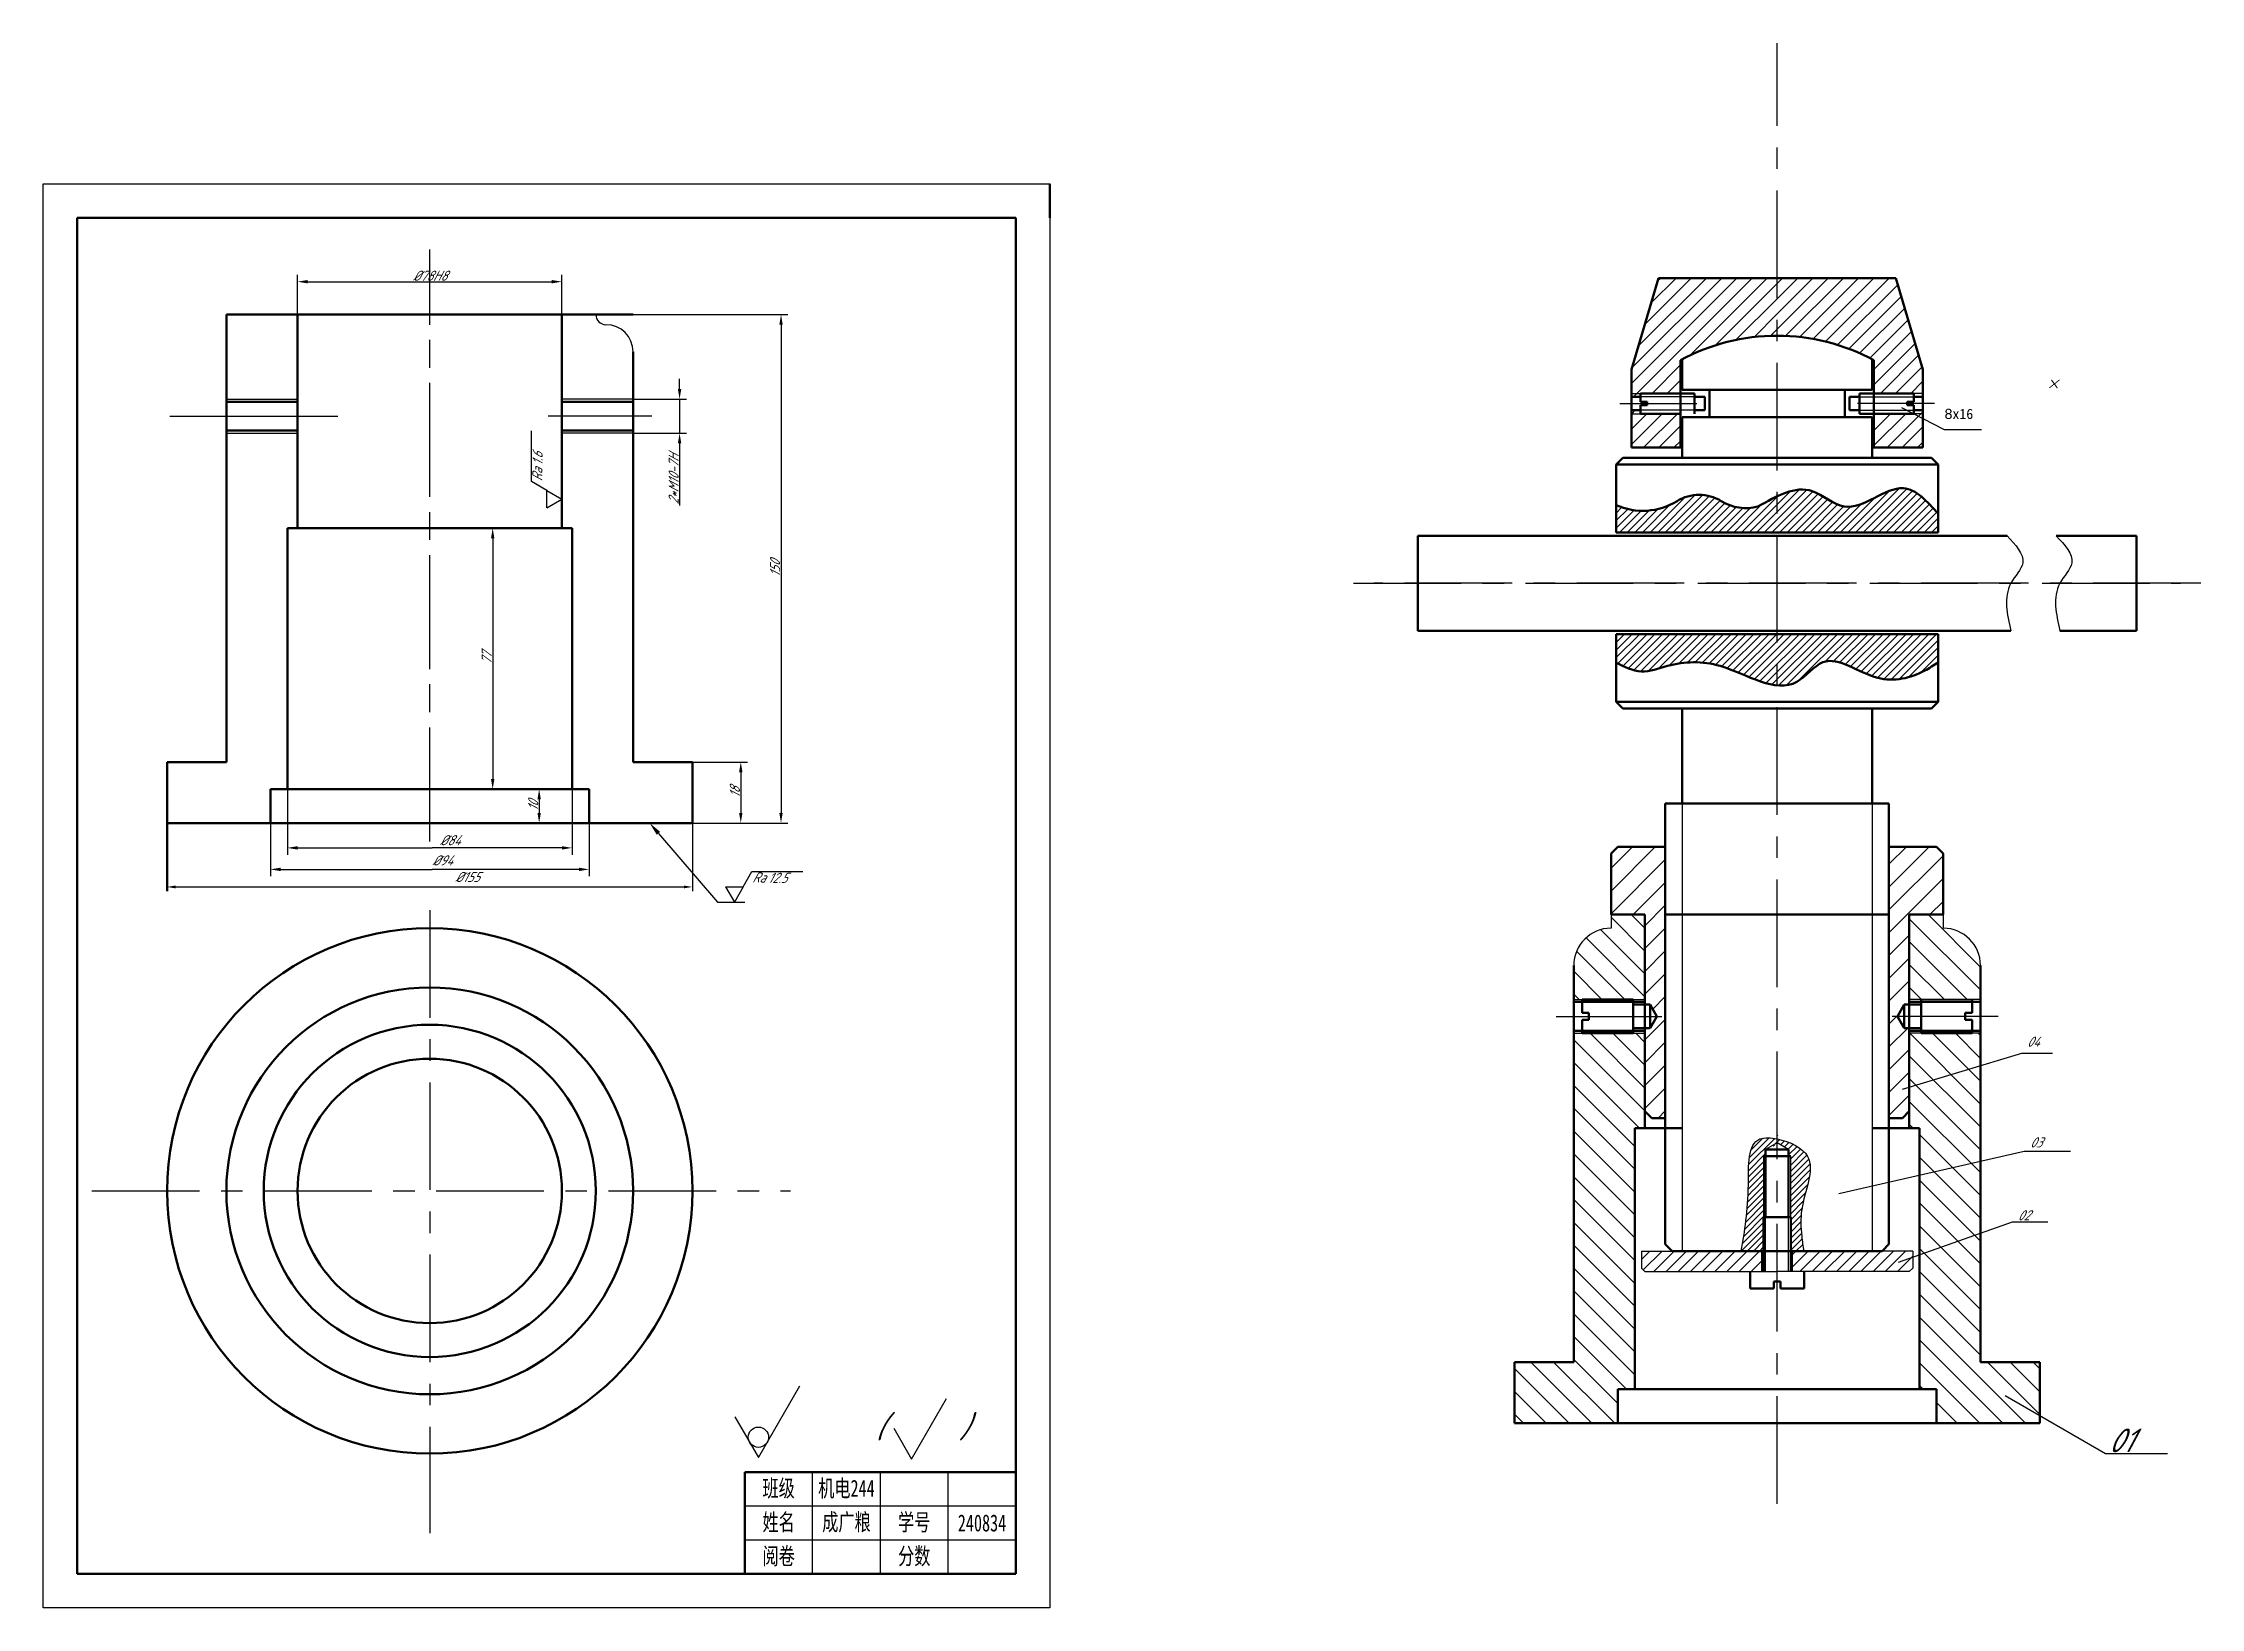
# Model space of a CAD drawing. Header units: millimetres. Extents: x 1131 to 2548, y 401 to 887.
# Drawn here: x 1131 to 1767, y 426 to 887 of the extents above; entities that cross this region are included whole.
import ezdxf
from ezdxf import colors
from ezdxf.entities.mleader import LeaderData, LeaderLine
from ezdxf.math import Vec2, Vec3

# ---------------------------------------------------------------- set-up
doc = ezdxf.new("R2010")
doc.units = ezdxf.units.MM
doc.linetypes.add('CENTER', pattern=[50.800000000000004, 31.75, -6.35, 6.35, -6.35])
for name, color, linetype, lineweight in [('中心线', 1, 'CENTER', 25), ('粗实线', 7, 'Continuous', 50), ('细实线', 7, 'Continuous', 25)]:
    doc.layers.add(name, color=color, linetype=linetype, lineweight=lineweight)
doc.styles.add('1', font='simfang.ttf', dxfattribs={"width": 0.7, "height": 5})
doc.styles.get("Standard").update_dxf_attribs({"font": 'arial.ttf'})
doc.styles.add('标注', font='gbeitc.shx', dxfattribs={"oblique": 15, "height": 3})
doc.dimstyles.new('考试', dxfattribs={"dimtxt": 3, "dimasz": 3, "dimexe": 2, "dimexo": 0, "dimgap": 0.25, "dimtad": 1, "dimdec": 0, "dimzin": 0, "dimdsep": 46, "dimtxsty": '标注', "dimcen": 0, "dimadec": 0, "dimazin": 0, "dimtfac": 1, "dimtdec": 0, "dimtmove": 0, "dimatfit": 0, "dimfxl": 1, "dimtolj": 1, "dimtzin": 0, "dimarcsym": 0})
pattern_1 = [(45, (0, 0), (-2.245064030267288, 2.245064030267288), [])]

msp = doc.modelspace()

# ---------------------------------------------------------------- texts
at = {"layer": '粗实线', "insert": (1252.270649220311, 642.6296120663301), "char_height": 3, "attachment_point": 1, "style": '标注'}
msp.add_mtext_dynamic_manual_height_columns('%%C155', width=67.09900138835849, gutter_width=15, heights=[0], dxfattribs=at)
at = {"layer": '细实线'}
for s, width, gutter_width, insert, char_height, attachment_point, style in [('\\pxt9;{\\fSimSun|b0|i0|c134|p2;×}', 90.8691138350323, 15, (1721.706433666123, 788.0205346110401), 3, 1, '标注'), ('%%C84', 6.156261560796338, 15, (1247.744875270302, 653.4645239112288), 3, 1, '标注'), ('%%C94', 6.021658122603185, 15, (1245.528040861263, 647.5105502025399), 3, 1, '标注'), ('04', 9.10487850622394, 15, (1716.026573781655, 594.0606572371553), 3, 1, '标注'), ('03', 14.06994439521281, 15, (1716.911117803361, 564.3308362398061), 3, 1, '标注'), ('02', 10.02593241024442, 15, (1713.311101718333, 542.8260438216894), 3, 1, '标注'), ('\\pxi-3,l4,t4;(^I )', 38.05145606827864, 15, (1369.275918763647, 482.6209827794091), 7, 1, '标注'), ('01', 26.87745279666342, 15, (1739.984885242022, 478.4423177588014), 7, 1, '标注'), ('\\pxqc;班级', 20, 25, (1347.77453638003, 460.5475168420281), 5, 5, '1'), ('机电244', 20, 25, (1367.77453638003, 460.5475168420281), 5, 5, '1'), ('姓名', 20, 25, (1347.77453638003, 450.5475168420281), 5, 5, '1'), ('成广粮', 20, 25, (1367.77453638003, 450.5475168420281), 5, 5, '1'), ('学号', 20, 25, (1387.77453638003, 450.5475168420281), 5, 5, '1'), ('240834', 19.99999999999977, 25, (1407.77453638003, 450.5475168420281), 5, 5, '1'), ('阅卷', 20, 25, (1347.77453638003, 440.5475168420281), 5, 5, '1'), ('分数', 20, 25, (1387.77453638003, 440.5475168420281), 5, 5, '1')]:
    msp.add_mtext_dynamic_manual_height_columns(s, width=width, gutter_width=gutter_width, heights=[0], dxfattribs=dict(at, insert=insert, char_height=char_height, attachment_point=attachment_point, style=style))
at = {"layer": '细实线', "insert": (1691.762115981961, 779.2121637047053), "char_height": 3, "attachment_point": 1}
msp.add_mtext_dynamic_manual_height_columns('8{\\fSimSun|b0|i0|c134|p2;x16}', width=12.98921298130244, gutter_width=15, heights=[0], dxfattribs=at)

# ---------------------------------------------------------------- blocks, each defined once
blk = doc.blocks.new('*D4')
at = {"layer": 'Defpoints', "color": 0, "transparency": 16777216}
for p in [(1286.834793930841, 667.0277428824677), (1277.112119568138, 657.0277428824676), (1286.834793930841, 657.0277428824677)]:
    blk.add_point(p, dxfattribs=at)
at = {"layer": '细实线', "color": 0, "lineweight": -2, "transparency": 16777216}
for p, q in [((1286.834793930841, 667.0277428824677), (1275.112119568138, 667.0277428824676)), ((1277.112119568138, 664.0277428824676), (1277.112119568138, 660.0277428824676)), ((1286.834793930841, 657.0277428824677), (1275.112119568138, 657.0277428824676))]:
    blk.add_line(p, q, dxfattribs=at)
at = {"layer": '细实线', "color": 0, "transparency": 16777216}
for points in [[(1276.612119568138, 664.0277428824676), (1277.612119568138, 664.0277428824676), (1277.112119568138, 667.0277428824676)], [(1276.612119568138, 660.0277428824676), (1277.612119568138, 660.0277428824676), (1277.112119568138, 657.0277428824676)]]:
    blk.add_solid(points, dxfattribs=at)
at = {"layer": '细实线', "color": 0, "transparency": 16777216, "insert": (1275.362119568138, 662.0277428824671), "char_height": 3, "attachment_point": 5, "rotation": 90, "style": '标注'}
blk.add_mtext('\\A1;10', dxfattribs=at)
blk = doc.blocks.new('*D5')
at = {"layer": 'Defpoints', "color": 0, "transparency": 16777216}
for p in [(1286.834793930841, 744.0277428824677), (1263.400433727162, 667.027742882468), (1286.834793930841, 667.0277428824681)]:
    blk.add_point(p, dxfattribs=at)
at = {"layer": '细实线', "color": 0, "lineweight": -2, "transparency": 16777216}
for p, q in [((1286.834793930841, 744.0277428824677), (1261.400433727162, 744.0277428824676)), ((1263.400433727162, 741.0277428824676), (1263.400433727162, 670.027742882468)), ((1286.834793930841, 667.0277428824681), (1261.400433727162, 667.027742882468))]:
    blk.add_line(p, q, dxfattribs=at)
at = {"layer": '细实线', "color": 0, "transparency": 16777216}
for points in [[(1262.900433727162, 741.0277428824676), (1263.900433727162, 741.0277428824676), (1263.400433727162, 744.0277428824676)], [(1262.900433727162, 670.027742882468), (1263.900433727162, 670.027742882468), (1263.400433727162, 667.027742882468)]]:
    blk.add_solid(points, dxfattribs=at)
at = {"layer": '细实线', "color": 0, "transparency": 16777216, "insert": (1261.650433727162, 705.5277428824674), "char_height": 3, "attachment_point": 5, "rotation": 90, "style": '标注'}
blk.add_mtext('\\A1;77', dxfattribs=at)
blk = doc.blocks.new('*D6')
at = {"layer": 'Defpoints', "color": 0, "transparency": 16777216}
for p in [(1322.334793930841, 675.0277428824677), (1322.334793930841, 657.0277428824677), (1336.604311659268, 657.0277428824677)]:
    blk.add_point(p, dxfattribs=at)
at = {"layer": '细实线', "color": 0, "lineweight": -2, "transparency": 16777216}
for p, q in [((1322.334793930841, 675.0277428824677), (1338.604311659268, 675.0277428824677)), ((1336.604311659268, 672.0277428824677), (1336.604311659268, 660.0277428824677)), ((1322.334793930841, 657.0277428824677), (1338.604311659268, 657.0277428824677))]:
    blk.add_line(p, q, dxfattribs=at)
at = {"layer": '细实线', "color": 0, "transparency": 16777216}
for points in [[(1336.104311659268, 672.0277428824677), (1337.104311659268, 672.0277428824677), (1336.604311659268, 675.0277428824677)], [(1336.104311659268, 660.0277428824677), (1337.104311659268, 660.0277428824677), (1336.604311659268, 657.0277428824677)]]:
    blk.add_solid(points, dxfattribs=at)
at = {"layer": '细实线', "color": 0, "transparency": 16777216, "insert": (1334.854311659268, 666.0277428824671), "char_height": 3, "attachment_point": 5, "rotation": 90, "style": '标注'}
blk.add_mtext('\\A1;18', dxfattribs=at)
blk = doc.blocks.new('*D7')
at = {"layer": 'Defpoints', "color": 0, "transparency": 16777216}
for p in [(1304.834793930841, 807.027742882468), (1304.834793930841, 657.0277428824677), (1348.468390616263, 657.0277428824677)]:
    blk.add_point(p, dxfattribs=at)
at = {"layer": '细实线', "color": 0, "lineweight": -2, "transparency": 16777216}
for p, q in [((1304.834793930841, 807.027742882468), (1350.468390616263, 807.027742882468)), ((1348.468390616263, 804.027742882468), (1348.468390616263, 660.0277428824677)), ((1304.834793930841, 657.0277428824677), (1350.468390616263, 657.0277428824677))]:
    blk.add_line(p, q, dxfattribs=at)
at = {"layer": '细实线', "color": 0, "transparency": 16777216}
for points in [[(1347.968390616263, 804.027742882468), (1348.968390616263, 804.027742882468), (1348.468390616263, 807.027742882468)], [(1347.968390616263, 660.0277428824677), (1348.968390616263, 660.0277428824677), (1348.468390616263, 657.0277428824677)]]:
    blk.add_solid(points, dxfattribs=at)
at = {"layer": '细实线', "color": 0, "transparency": 16777216, "insert": (1346.718390616263, 732.0277428824672), "char_height": 3, "attachment_point": 5, "rotation": 90, "style": '标注'}
blk.add_mtext('\\A1;150', dxfattribs=at)
blk = doc.blocks.new('*D9')
at = {"layer": 'Defpoints', "color": 0, "transparency": 16777216}
for p in [(1304.834793930841, 782.027742882468), (1304.834793930841, 772.027742882468), (1318.542457489121, 772.027742882468)]:
    blk.add_point(p, dxfattribs=at)
at = {"layer": '细实线', "color": 0, "lineweight": -2, "transparency": 16777216}
for p, q in [((1318.542457489121, 785.027742882468), (1318.542457489121, 788.027742882468)), ((1304.834793930841, 782.027742882468), (1320.542457489121, 782.027742882468)), ((1318.542457489121, 782.027742882468), (1318.542457489121, 772.027742882468)), ((1304.834793930841, 772.027742882468), (1320.542457489121, 772.027742882468)), ((1318.542457489121, 769.027742882468), (1318.542457489121, 750.7373571994979))]:
    blk.add_line(p, q, dxfattribs=at)
at = {"layer": '细实线', "color": 0, "transparency": 16777216}
for points in [[(1318.042457489121, 785.027742882468), (1319.042457489121, 785.027742882468), (1318.542457489121, 782.027742882468)], [(1318.042457489121, 769.027742882468), (1319.042457489121, 769.027742882468), (1318.542457489121, 772.027742882468)]]:
    blk.add_solid(points, dxfattribs=at)
at = {"layer": '细实线', "color": 0, "transparency": 16777216, "insert": (1316.792457489121, 758.3825500409823), "char_height": 3, "attachment_point": 5, "rotation": 90, "style": '标注'}
blk.add_mtext('\\A1;2*M10-7H', dxfattribs=at)
blk = doc.blocks.new('*D10')
at = {"layer": 'Defpoints', "color": 0, "transparency": 16777216}
for p in [(1283.834793930841, 816.7144636578887), (1205.834793930841, 807.0277428824676), (1283.834793930841, 807.0277428824676)]:
    blk.add_point(p, dxfattribs=at)
at = {"layer": '细实线', "color": 0, "lineweight": -2, "transparency": 16777216}
for p, q in [((1205.834793930841, 807.0277428824676), (1205.834793930841, 818.7144636578887)), ((1208.834793930841, 816.7144636578887), (1280.834793930841, 816.7144636578887)), ((1283.834793930841, 807.0277428824676), (1283.834793930841, 818.7144636578887))]:
    blk.add_line(p, q, dxfattribs=at)
at = {"layer": '细实线', "color": 0, "transparency": 16777216}
for points in [[(1208.834793930841, 817.2144636578887), (1208.834793930841, 816.2144636578887), (1205.834793930841, 816.7144636578887)], [(1280.834793930841, 817.2144636578887), (1280.834793930841, 816.2144636578887), (1283.834793930841, 816.7144636578887)]]:
    blk.add_solid(points, dxfattribs=at)
at = {"layer": '细实线', "color": 0, "transparency": 16777216, "insert": (1244.834793930841, 818.4644636578887), "char_height": 3, "attachment_point": 5, "style": '标注'}
blk.add_mtext('\\A1;%%C78H8', dxfattribs=at)
blk = doc.blocks.new('粗糙度')
at = {"layer": '细实线'}
for p, q in [((2.5980762113536, 4.500000000000227), (5.196152422706973, 9.000000000000227)), ((5.196152422706973, 9.000000000000227), (20.19615242270697, 9.000000000000341)), ((-2.598076211353145, 4.500000000000227), (0, 1.13686837721616e-13)), ((-2.598076211353145, 4.500000000000227), (2.5980762113536, 4.500000000000341)), ((2.5980762113536, 4.500000000000227), (2.273736754432321e-13, 2.273736754432321e-13))]:
    blk.add_line(p, q, dxfattribs=at)
at = {"layer": '细实线', "insert": (5.226015601284416, 8.77604644034841), "char_height": 3, "attachment_point": 1, "style": '标注'}
blk.add_mtext_dynamic_manual_height_columns('Ra', width=21.08623028675174, gutter_width=15, heights=[0], dxfattribs=at)
at = {"layer": '细实线', "style": '标注', "oblique": 15}
blk.add_attdef('RA', (9.876451407252716, 5.656248848377118), '', height=3, dxfattribs=at)

# ---------------------------------------------------------------- dimensions: what is measured, and where the dimension line sits
at = {"layer": '细实线'}
dim = msp.add_linear_dim(base=(1283.834793930841, 816.7144636578887), p1=(1205.834793930841, 807.0277428824676), p2=(1283.834793930841, 807.0277428824676), text='%%C78H8', dimstyle='考试', dxfattribs=at)
dim.commit()
dim.dimension.update_dxf_attribs({"geometry": '*D10', "text_midpoint": (1244.834793930841, 818.4644636578887)})
for base, p1, p2, picture, middle in [((1348.468390616263, 657.0277428824677), (1304.834793930841, 807.0277428824676), (1304.834793930841, 657.0277428824675), '*D7', (1346.718390616263, 732.0277428824672)), ((1263.400433727162, 667.027742882468), (1286.834793930841, 744.0277428824675), (1286.834793930841, 667.0277428824679), '*D5', (1261.650433727162, 705.5277428824674)), ((1336.604311659268, 657.0277428824677), (1322.334793930841, 675.0277428824675), (1322.334793930841, 657.0277428824675), '*D6', (1334.854311659268, 666.0277428824671)), ((1277.112119568138, 657.0277428824676), (1286.834793930841, 667.0277428824675), (1286.834793930841, 657.0277428824675), '*D4', (1275.362119568138, 662.0277428824671))]:
    dim = msp.add_linear_dim(base=base, p1=p1, p2=p2, angle=90, dimstyle='考试', dxfattribs=at)
    dim.commit()
    dim.dimension.update_dxf_attribs({"geometry": picture, "text_midpoint": middle})
dim = msp.add_linear_dim(base=(1318.542457489121, 772.027742882468), p1=(1304.834793930841, 782.0277428824676), p2=(1304.834793930841, 772.0277428824676), angle=90, text='2*M10-7H', dimstyle='考试', dxfattribs=at)
dim.commit()
dim.dimension.update_dxf_attribs({"geometry": '*D9', "text_midpoint": (1316.792457489121, 758.3825500409823)})

# ---------------------------------------------------------------- hatches: boundary and pattern name
at = {"layer": '细实线'}
h = msp.add_hatch(dxfattribs=at)
h.set_pattern_fill('ANSI31', color=256)
h.set_pattern_definition(pattern_1)
h.paths.add_polyline_path([(1642.364930315347, 817.775144111074), (1607.364930315347, 817.775144111074), (1599.364930315347, 790.775144111074), (1599.364930315347, 783.7751441110723), (1613.864930315347, 783.7751441110729), (1613.864930315347, 793.5742918314681, -0.1243764676182788), (1642.364930315347, 800.7751441110739)])
h = msp.add_hatch(dxfattribs=at)
h.set_pattern_fill('ANSI31', color=256)
h.set_pattern_definition(pattern_1)
h.paths.add_polyline_path([(1677.364930315347, 817.775144111074), (1642.364930315347, 817.775144111074), (1642.364930315347, 800.7751441110739, -0.1243764676182791), (1670.864930315347, 793.5742918314681), (1670.864930315347, 783.775144111074), (1682.706774759929, 783.775144111074), (1685.364930315347, 783.775144111074), (1685.364930315347, 790.775144111074)])
h = msp.add_hatch(dxfattribs=at)
h.set_pattern_fill('ANSI31', color=256)
h.set_pattern_definition(pattern_1)
h.paths.add_polyline_path([(1685.364930315347, 778.775144111074), (1682.706774759929, 778.775144111074), (1682.706774759929, 777.775144111074), (1685.364930315347, 777.775144111074)])
h.paths.add_polyline_path([(1685.364930315347, 783.775144111074), (1682.706774759929, 783.775144111074), (1682.706774759929, 782.775144111074), (1685.364930315347, 782.775144111074)])
h.paths.add_polyline_path([(1602.023085870765, 778.775144111074), (1599.364930315347, 778.775144111074), (1599.364930315347, 777.7751441110723), (1602.023085870765, 777.7751441110724)])
h.paths.add_polyline_path([(1602.023085870765, 783.7751441110724), (1599.364930315347, 783.7751441110723), (1599.364930315347, 782.775144111074), (1602.023085870765, 782.775144111074)])
h = msp.add_hatch(dxfattribs=at)
h.set_pattern_fill('ANSI31', color=256)
h.set_pattern_definition(pattern_1)
h.paths.add_polyline_path([(1685.364930315347, 777.775144111074), (1670.864930315347, 777.775144111074), (1670.864930315347, 767.775144111074), (1685.364930315347, 767.775144111074)])
h.paths.add_polyline_path([(1613.864930315347, 777.7751441110729), (1602.023085870765, 777.7751441110724), (1599.364930315347, 777.7751441110723), (1599.364930315347, 767.775144111074), (1613.864930315347, 767.775144111074)])
h = msp.add_hatch(dxfattribs=at)
h.set_pattern_fill('ANSI31', color=256, scale=0.5)
h.set_pattern_definition([(45, (0, 0), (-1.122532015133644, 1.122532015133644), [])])
edge = h.paths.add_edge_path()
edge.add_spline(control_points=[(1689.864930315347, 748.2921449556306), (1686.616439373584, 751.9236413346092), (1678.691578581935, 760.7828635964913), (1664.17215381681, 745.7114867716598), (1652.774548540527, 756.9647142129182), (1645.925771190557, 755.0850627749519), (1642.364930315347, 753.4098048770511)], knot_values=[5.757025321471126, 5.757025321471126, 5.757025321471126, 5.757025321471126, 18.4554919361246, 36.73558798107159, 47.19957922956901, 58.11992711366122, 58.11992711366122, 58.11992711366122, 58.11992711366122], degree=3, periodic=0)
edge.add_line((1642.364930315347, 753.4098048770512), (1642.364930315347, 742.7751441110742))
edge.add_line((1642.364930315347, 742.7751441110742), (1689.864930315347, 742.7751441110742))
edge.add_line((1689.864930315347, 742.7751441110742), (1689.864930315347, 748.2921449556306))
edge = h.paths.add_edge_path()
edge.add_spline(control_points=[(1642.364930315347, 753.4098048770511), (1640.487714378465, 752.5266368460894), (1638.592885571475, 751.4446499992271), (1636.698056764486, 750.3626631523648)], knot_values=[0, 0, 0, 0, 5.757025321471128, 5.757025321471128, 5.757025321471128, 5.757025321471128], degree=3, periodic=0)
edge.add_arc((1633.183246253843, 763.8091884049809), 13.89830688591126, 238.2988554769056, 284.6488820325963, ccw=False)
edge.add_arc((1619.35511266221, 741.4205324199974), 12.41650254607952, 58.29885547690542, 121.7011445230946)
edge.add_arc((1602.769287651825, 768.2740718310803), 19.14616797112624, 245.6164602494842, 301.70114452309446, ccw=False)
edge.add_line((1594.864930315347, 750.8356979654973), (1594.864930315347, 742.7751441110742))
edge.add_line((1594.864930315347, 742.7751441110742), (1642.364930315347, 742.7751441110742))
edge.add_line((1642.364930315347, 742.7751441110742), (1642.364930315347, 753.409804877051))
edge = h.paths.add_edge_path()
edge.add_line((1689.864930315347, 712.7751441110742), (1642.364930315347, 712.7751441110742))
edge.add_line((1642.364930315347, 712.7751441110742), (1642.364930315347, 697.6119333823658))
edge.add_spline(control_points=[(1642.364930315347, 697.6119333823658), (1644.431454080744, 697.4038950878917), (1649.283197181453, 698.0564470752329), (1657.305790025114, 709.0356465537006), (1671.013596767979, 697.2691514386405), (1683.39422030255, 700.1398100790129), (1688.578760654741, 703.5823088856074), (1689.864930315347, 704.4363166126077)], knot_values=[47.88510588595536, 47.88510588595536, 47.88510588595536, 47.88510588595536, 54.41867992216289, 63.9982074230417, 80.78737467225892, 94.84133844008983, 99.47809139138442, 99.47809139138442, 99.47809139138442, 99.47809139138442], degree=3, periodic=0)
edge.add_line((1689.864930315347, 704.4363166126077), (1689.864930315347, 712.7751441110742))
edge = h.paths.add_edge_path()
edge.add_line((1642.364930315347, 712.7751441110742), (1594.864930315347, 712.7751441110742))
edge.add_line((1594.864930315347, 712.7751441110742), (1594.864930315347, 704.322789012419))
edge.add_spline(control_points=[(1594.864930315347, 704.322789012419), (1597.308971639323, 703.0966001271136), (1602.216154274308, 700.6346397886555), (1612.519910078096, 704.6638436436917), (1625.704140277848, 705.0725977571594), (1637.116939624582, 698.1402520259763), (1642.364930315347, 697.6119333823658)], knot_values=[0, 0, 0, 0, 7.831341844170534, 15.72388499709304, 31.29292519411719, 47.88510588595536, 47.88510588595536, 47.88510588595536, 47.88510588595536], degree=3, periodic=0)
edge.add_line((1642.364930315347, 697.6119333823658), (1642.364930315347, 712.7751441110742))
h = msp.add_hatch(dxfattribs=at)
h.set_pattern_fill('ANSI31', color=256, scale=1.5)
h.set_pattern_definition([(45, (0, 0), (-3.367596045400933, 3.367596045400933), [])])
h.paths.add_polyline_path([(1691.364930315347, 648.0141019741988), (1689.364930315347, 650.0141019741988), (1675.364930315347, 650.0141019741988), (1675.364930315347, 570.0141019741988), (1679.364930315347, 570.0141019741989), (1681.364930315347, 572.0141019741989), (1681.364930315347, 596.5141019741988), (1679.876032511067, 596.5141019741988), (1677.855306568903, 600.0141019741988), (1679.876032511067, 603.5141019741988), (1681.364930315347, 603.5141019741988), (1681.364930315347, 630.0141019741988), (1691.364930315347, 630.0141019741988)])
h.paths.add_polyline_path([(1609.364930315347, 650.0141019741988), (1595.364930315347, 650.0141019741988), (1593.364930315347, 648.0141019741988), (1593.364930315347, 630.0141019741988), (1603.364930315347, 630.0141019741988), (1603.364930315347, 603.5141019741988), (1604.853828119627, 603.5141019741988), (1606.874554061791, 600.0141019741988), (1604.853828119627, 596.5141019741988), (1603.364930315347, 596.5141019741988), (1603.364930315347, 572.0141019741989), (1605.364930315347, 570.0141019741989), (1609.364930315347, 570.0141019741988)])
h = msp.add_hatch(dxfattribs=at)
h.set_pattern_fill('ANSI31', color=256, scale=1.5, angle=90)
h.set_pattern_definition([(135, (0, 0), (-3.367596045400933, -3.367596045400933), [])])
h.paths.add_polyline_path([(1702.364930315347, 595.0141019741988), (1681.364930315347, 595.0141019741988), (1681.364930315347, 572.0141019741989), (1681.364930315347, 567.0141019741986), (1684.364930315347, 567.0141019741986), (1684.364930315347, 490.0141019741986), (1689.364930315347, 490.0141019741986), (1689.364930315347, 480.0141019741986), (1719.864930315347, 480.0141019741986), (1719.864930315347, 498.0141019741986), (1702.364930315347, 498.0141019741988)])
h.paths.add_polyline_path([(1691.364930315347, 626.0141019741988), (1691.364930315347, 630.0141019741988), (1681.364930315347, 630.0141019741988), (1681.364930315347, 605.0141019741988), (1702.364930315347, 605.0141019741988), (1702.364930315347, 615.0141019741988, 0.4142135623730951)])
h.paths.add_polyline_path([(1603.364930315347, 630.0141019741988), (1593.364930315347, 630.0141019741988), (1593.364930315347, 626.0141019741988, 0.4142135623730951), (1582.364930315347, 615.0141019741988), (1582.364930315347, 605.0141019741988), (1603.364930315347, 605.0141019741988)])
h.paths.add_polyline_path([(1603.364930315347, 595.0141019741988), (1582.364930315347, 595.0141019741988), (1582.364930315347, 498.0141019741988), (1564.864930315347, 498.0141019741986), (1564.864930315347, 480.0141019741986), (1595.364930315347, 480.0141019741986), (1595.364930315347, 490.0141019741986), (1600.364930315347, 490.0141019741986), (1600.364930315347, 567.0141019741986), (1603.364930315347, 567.0141019741986), (1603.364930315347, 572.0141019741989)])
h = msp.add_hatch(dxfattribs=at)
h.set_pattern_fill('ANSI31', color=256, scale=0.4)
h.set_pattern_definition([(45, (0, 0), (-0.8980256121069154, 0.8980256121069154), [])])
edge = h.paths.add_edge_path()
edge.add_spline(control_points=[(1650.167325241968, 530.775144111074), (1649.976101369316, 532.2337447403193), (1649.439113012941, 536.3297372732743), (1648.916996794407, 545.4165244284725), (1655.546164623935, 558.6934799351417), (1646.164634311326, 563.075779745915), (1642.364930315347, 563.8522927893309)], knot_values=[38.69764128730391, 38.69764128730391, 38.69764128730391, 38.69764128730391, 43.09442213463102, 51.04453128488352, 66.71777226470756, 77.08420138096852, 77.08420138096865, 77.08420138096865, 77.08420138096865], degree=3, periodic=0)
edge.add_line((1642.364930315347, 563.8522927893309), (1642.364930315347, 562.7381350263188))
edge.add_line((1642.364930315347, 562.7381350263188), (1645.764930315347, 560.775144111074))
edge.add_line((1645.764930315347, 560.775144111074), (1645.764930315347, 558.775144111074))
edge.add_line((1645.764930315347, 558.775144111074), (1646.364930315347, 558.775144111074))
edge.add_line((1646.364930315347, 558.775144111074), (1646.364930315347, 540.775144111074))
edge.add_line((1646.364930315347, 540.775144111074), (1646.364930315347, 530.775144111074))
edge.add_line((1646.364930315347, 530.775144111074), (1650.167325241968, 530.775144111074))
edge = h.paths.add_edge_path()
edge.add_line((1638.364930315347, 558.775144111074), (1638.964930315347, 558.775144111074))
edge.add_line((1638.964930315347, 558.775144111074), (1638.964930315347, 560.7751441110739))
edge.add_line((1638.964930315347, 560.7751441110739), (1642.364930315347, 562.7381350263188))
edge.add_line((1642.364930315347, 562.7381350263188), (1642.364930315347, 563.8522927893309))
edge.add_spline(control_points=[(1642.364930315347, 563.8522927893309), (1640.499664435255, 564.2334812416058), (1633.470670336331, 564.7861813107388), (1634.462625601629, 546.6724315839704), (1632.778849091096, 536.6462335469454), (1631.792871909431, 530.775144111074)], knot_values=[0, 1.20792265079217e-13, 1.20792265079217e-13, 1.20792265079217e-13, 5.088856013368058, 19.01718181048104, 38.69764128730403, 38.69764128730403, 38.69764128730403, 38.69764128730403], degree=3, periodic=0)
edge.add_line((1631.792871909431, 530.775144111074), (1638.364930315347, 530.775144111074))
edge.add_line((1638.364930315347, 530.775144111074), (1638.364930315347, 540.775144111074))
edge.add_line((1638.364930315347, 540.775144111074), (1638.364930315347, 558.775144111074))
h = msp.add_hatch(dxfattribs=at)
h.set_pattern_fill('ANSI31', color=256, scale=0.8)
h.set_pattern_definition([(45, (0, 0), (-1.796051224213831, 1.796051224213831), [])])
h.paths.add_polyline_path([(1637.864930315347, 530.775144111074), (1611.364930315347, 530.775144111074), (1602.364930315347, 530.775144111074), (1602.364930315347, 525.775144111074), (1603.364930315347, 524.775144111074), (1637.864930315347, 524.775144111074)])
h.paths.add_polyline_path([(1682.364930315347, 530.775144111074), (1673.364930315347, 530.775144111074), (1646.864930315347, 530.775144111074), (1646.864930315347, 524.775144111074), (1681.364930315347, 524.775144111074), (1682.364930315347, 525.775144111074)])

# ---------------------------------------------------------------- linework, layer by layer
at = {"layer": '中心线'}
for p, q in [((1642.364930315347, 456.2558664189801), (1642.364930315347, 887.0704602368996)), ((1244.834793930841, 653.5043985540651), (1244.834793930841, 826.1895923015254)), ((1244.834793930841, 651.6306678223518), (1244.834793930841, 817.6579097868262)), ((1595.962561109277, 780.7751441110722), (1618.664967602089, 780.7751441110731)), ((1688.767299521416, 780.775144111074), (1666.064893028604, 780.775144111074)), ((1517.356724830894, 727.7751441110742), (1761.396128125609, 727.7751441110742)), ((1767.3731357998, 727.7751441110742), (1523.333732505085, 727.7751441110742)), ((1244.834793930841, 631.3509013605335), (1244.834793930841, 447.5270488833257)), ((1577.172638781223, 600.0141019741988), (1608.383334064092, 600.0141019741988)), ((1707.557221849471, 600.0141019741988), (1676.346526566602, 600.0141019741988)), ((1145.15620759064, 548.5312130967577), (1351.257497515553, 548.5312130967577))]:
    msp.add_line(p, q, dxfattribs=at)
at = {"layer": '粗实线'}
for p, q in [((1427.77453638003, 845.547516842028), (1427.77453638003, 835.547516842028)), ((1417.77453638003, 835.5475168420279), (1140.77453638003, 835.5475168420279)), ((1140.77453638003, 835.547516842028), (1140.77453638003, 435.5475168420281)), ((1417.77453638003, 835.547516842028), (1417.77453638003, 435.5475168420281)), ((1607.364930315347, 817.775144111074), (1599.364930315347, 790.775144111074)), ((1642.364930315347, 817.775144111074), (1607.364930315347, 817.775144111074)), ((1642.364930315347, 817.775144111074), (1677.364930315347, 817.775144111074)), ((1677.364930315347, 817.775144111074), (1685.364930315347, 790.775144111074)), ((1184.834793930841, 675.0277428824676), (1184.834793930841, 807.0277428824676)), ((1184.834793930841, 807.0277428824676), (1244.834793930841, 807.0277428824676)), ((1205.834793930841, 807.0277428824676), (1205.834793930841, 744.0277428824675)), ((1304.834793930841, 807.0277428824676), (1244.834793930841, 807.0277428824676)), ((1283.834793930841, 807.0277428824676), (1283.834793930841, 744.0277428824675)), ((1304.834793930841, 675.0277428824676), (1304.834793930841, 796.0277428824676)), ((1599.364930315347, 767.775144111074), (1599.364930315347, 790.775144111074)), ((1613.864930315347, 767.775144111074), (1613.864930315347, 793.5742918314681)), ((1614.364930315347, 784.7751441110739), (1614.364930315347, 793.8411407567605)), ((1670.364930315347, 784.7751441110739), (1670.364930315347, 793.8411407567605)), ((1670.864930315347, 767.775144111074), (1670.864930315347, 793.5742918314681)), ((1685.364930315347, 767.775144111074), (1685.364930315347, 790.775144111074)), ((1613.864930315346, 783.7751441110729), (1602.023085870765, 783.7751441110724)), ((1602.023085870765, 783.775144111074), (1602.023085870765, 781.275144111074)), ((1618.023085870765, 783.775144111073), (1613.864930315346, 783.7751441110729)), ((1622.364930315347, 784.7751441110742), (1614.364930315347, 784.7751441110739)), ((1618.023085870765, 777.775144111073), (1618.023085870765, 783.775144111073)), ((1622.364930315347, 776.7751441110742), (1622.364930315347, 784.7751441110742)), ((1622.364930315347, 784.7751441110742), (1642.364930315347, 784.7751441110742)), ((1662.364930315347, 784.7751441110742), (1642.364930315347, 784.7751441110742)), ((1662.364930315347, 776.7751441110742), (1662.364930315347, 784.7751441110742)), ((1662.364930315347, 784.7751441110742), (1670.364930315347, 784.7751441110739)), ((1666.706774759929, 777.775144111074), (1666.706774759928, 783.775144111074)), ((1666.706774759928, 783.775144111074), (1670.864930315347, 783.775144111074)), ((1670.864930315347, 783.775144111074), (1682.706774759929, 783.775144111074)), ((1682.706774759929, 783.775144111074), (1682.706774759929, 781.275144111074)), ((1184.834793930841, 781.2777428824676), (1205.834793930841, 781.2777428824676)), ((1304.834793930841, 781.2777428824676), (1283.834793930841, 781.2777428824676)), ((1602.023085870766, 782.775144111074), (1599.364930315347, 782.775144111074)), ((1602.023085870766, 778.775144111074), (1599.364930315347, 778.775144111074)), ((1602.023085870765, 781.2751441110724), (1604.023085870765, 781.2751441110726)), ((1604.023085870765, 780.2751441110726), (1602.023085870765, 780.2751441110724)), ((1602.023085870765, 780.275144111074), (1602.023085870765, 777.775144111074)), ((1602.023085870765, 777.7751441110724), (1613.864930315347, 777.7751441110729)), ((1604.023085870765, 781.2751441110726), (1604.023085870765, 780.2751441110726)), ((1614.364930315347, 764.7751441110742), (1614.364930315347, 776.7751441110742)), ((1614.364930315347, 776.7751441110742), (1642.364930315347, 776.7751441110742)), ((1618.023085870765, 782.775144111073), (1621.023085870765, 782.7751441110731)), ((1621.023085870765, 778.7751441110731), (1618.023085870765, 778.775144111073)), ((1621.023085870765, 782.7751441110731), (1621.023085870765, 778.7751441110731)), ((1670.364930315347, 776.7751441110742), (1642.364930315347, 776.7751441110742)), ((1666.706774759929, 782.775144111074), (1663.706774759929, 782.775144111074)), ((1663.706774759929, 782.775144111074), (1663.706774759929, 778.775144111074)), ((1663.706774759929, 778.775144111074), (1666.706774759929, 778.775144111074)), ((1666.706774759929, 777.775144111074), (1670.864930315347, 777.775144111074)), ((1670.364930315347, 764.7751441110742), (1670.364930315347, 776.7751441110742)), ((1682.706774759929, 777.775144111074), (1670.864930315347, 777.775144111074)), ((1682.706774759929, 781.275144111074), (1680.706774759929, 781.275144111074)), ((1680.706774759929, 781.275144111074), (1680.706774759929, 780.275144111074)), ((1680.706774759929, 780.275144111074), (1682.706774759929, 780.275144111074)), ((1682.706774759929, 782.775144111074), (1685.364930315347, 782.775144111074)), ((1682.706774759929, 780.275144111074), (1682.706774759929, 777.775144111074)), ((1682.706774759929, 778.775144111074), (1685.364930315347, 778.775144111074)), ((1184.834793930841, 772.7777428824676), (1205.834793930841, 772.7777428824676)), ((1304.834793930841, 772.7777428824676), (1283.834793930841, 772.7777428824676)), ((1596.864930315347, 764.7751441110742), (1594.864930315347, 762.7751441110742)), ((1596.864930315347, 764.7751441110742), (1614.314930315347, 764.7751441110742)), ((1614.364930315347, 767.775144111074), (1599.364930315347, 767.775144111074)), ((1614.314930315347, 764.7751441110742), (1642.364930315347, 764.7751441110742)), ((1670.414930315347, 764.7751441110742), (1642.364930315347, 764.7751441110742)), ((1670.364930315347, 767.775144111074), (1685.364930315347, 767.775144111074)), ((1687.864930315347, 764.7751441110742), (1670.414930315347, 764.7751441110742)), ((1687.864930315347, 764.7751441110742), (1689.864930315347, 762.7751441110742)), ((1594.864930315347, 762.7751441110742), (1594.864930315347, 742.7751441110742)), ((1594.864930315347, 762.7751441110742), (1642.364930315347, 762.7751441110742)), ((1689.864930315347, 762.7751441110742), (1642.364930315347, 762.7751441110742)), ((1689.864930315347, 762.7751441110742), (1689.864930315347, 742.7751441110742)), ((1202.834793930841, 667.0277428824675), (1202.834793930841, 744.0277428824675)), ((1202.834793930841, 744.0277428824675), (1244.834793930841, 744.0277428824675)), ((1286.834793930841, 744.0277428824675), (1244.834793930841, 744.0277428824675)), ((1286.834793930841, 667.0277428824675), (1286.834793930841, 744.0277428824675)), ((1642.364930315347, 741.7751441110742), (1536.307155532348, 741.7751441110742)), ((1536.307155532348, 741.7751441110742), (1536.307155532348, 713.7751441110742)), ((1594.864930315347, 742.7751441110742), (1642.364930315347, 742.7751441110742)), ((1689.864930315347, 742.7751441110742), (1642.364930315347, 742.7751441110742)), ((1642.364930315347, 741.7751441110742), (1710.186832903473, 741.7751441110742)), ((1724.662811228787, 741.7751441110742), (1748.422705098346, 741.7751441110742)), ((1748.422705098346, 741.7751441110742), (1748.422705098346, 713.7751441110742)), ((1536.307155532348, 713.7751441110742), (1642.364930315347, 713.7751441110742)), ((1711.341270548925, 713.7751441110742), (1642.364930315347, 713.7751441110742)), ((1748.422705098346, 713.7751441110742), (1725.817248874239, 713.7751441110742)), ((1594.864930315347, 692.7751441110742), (1594.864930315347, 712.7751441110742)), ((1594.864930315347, 712.7751441110742), (1642.364930315347, 712.7751441110742)), ((1689.864930315347, 712.7751441110742), (1642.364930315347, 712.7751441110742)), ((1689.864930315347, 692.7751441110742), (1689.864930315347, 712.7751441110742)), ((1596.864930315347, 690.7751441110742), (1594.864930315347, 692.7751441110742)), ((1594.864930315347, 692.7751441110742), (1642.364930315347, 692.7751441110742)), ((1596.864930315347, 690.7751441110742), (1614.314930315347, 690.7751441110742)), ((1614.314930315347, 662.7751441110742), (1614.314930315347, 690.7751441110742)), ((1614.314930315347, 690.7751441110742), (1642.364930315347, 690.7751441110742)), ((1689.864930315347, 692.7751441110742), (1642.364930315347, 692.7751441110742)), ((1670.414930315347, 690.7751441110742), (1642.364930315347, 690.7751441110742)), ((1670.414930315347, 662.7751441110742), (1670.414930315347, 690.7751441110742)), ((1687.864930315347, 690.7751441110742), (1670.414930315347, 690.7751441110742)), ((1687.864930315347, 690.7751441110742), (1689.864930315347, 692.7751441110742)), ((1167.334793930841, 657.0277428824675), (1167.334793930841, 675.0277428824675)), ((1167.334793930841, 675.0277428824675), (1184.834793930841, 675.0277428824676)), ((1322.334793930841, 675.0277428824675), (1304.834793930841, 675.0277428824676)), ((1322.334793930841, 657.0277428824675), (1322.334793930841, 675.0277428824675)), ((1197.834793930841, 657.0277428824675), (1197.834793930841, 667.0277428824675)), ((1197.834793930841, 667.0277428824675), (1244.834793930841, 667.0277428824675)), ((1291.834793930841, 667.0277428824675), (1244.834793930841, 667.0277428824675)), ((1291.834793930841, 657.0277428824675), (1291.834793930841, 667.0277428824675)), ((1609.364930315347, 662.775144111074), (1609.364930315347, 650.0141019741988)), ((1609.364930315347, 662.775144111074), (1642.364930315347, 662.775144111074)), ((1675.364930315347, 662.775144111074), (1642.364930315347, 662.775144111074)), ((1675.364930315347, 662.775144111074), (1675.364930315347, 650.0141019741988)), ((1244.834793930841, 657.0277428824675), (1167.334793930841, 657.0277428824675)), ((1167.334793930841, 657.0277428824675), (1167.334793930841, 636.9358794452155)), ((1244.834793930841, 657.0277428824675), (1322.334793930841, 657.0277428824675)), ((1595.364930315347, 650.0141019741988), (1593.364930315347, 648.0141019741988)), ((1595.364930315347, 650.0141019741988), (1609.364930315347, 650.0141019741988)), ((1609.364930315347, 650.0141019741988), (1609.364930315347, 532.775144111074)), ((1689.364930315347, 650.0141019741988), (1675.364930315347, 650.0141019741988)), ((1675.364930315347, 650.0141019741988), (1675.364930315347, 532.775144111074)), ((1689.364930315347, 650.0141019741988), (1691.364930315347, 648.0141019741988)), ((1593.364930315347, 630.0141019741988), (1593.364930315347, 648.0141019741988)), ((1691.364930315347, 630.0141019741988), (1691.364930315347, 648.0141019741988)), ((1593.364930315347, 630.0141019741988), (1603.364930315347, 630.0141019741988)), ((1603.364930315347, 630.0141019741988), (1603.364930315347, 572.0141019741989)), ((1609.364930315347, 630.0141019741988), (1642.364930315347, 630.0141019741988)), ((1675.364930315347, 630.0141019741988), (1642.364930315347, 630.0141019741988)), ((1691.364930315347, 630.0141019741988), (1681.364930315347, 630.0141019741988)), ((1681.364930315347, 630.0141019741988), (1681.364930315347, 572.0141019741989)), ((1582.364930315347, 498.0141019741988), (1582.364930315347, 615.0141019741988)), ((1582.364930315347, 498.0141019741988), (1582.364930315347, 615.0141019741988)), ((1702.364930315347, 498.0141019741988), (1702.364930315347, 615.0141019741988)), ((1584.853828119627, 605.0141019741988), (1584.853828119627, 601.0141019741988)), ((1599.853828119627, 605.0141019741988), (1584.853828119627, 605.0141019741988)), ((1599.853828119627, 595.0141019741988), (1599.853828119627, 605.0141019741988)), ((1684.876032511067, 595.0141019741988), (1684.876032511067, 605.0141019741988)), ((1699.876032511067, 605.0141019741988), (1699.876032511067, 601.0141019741988)), ((1582.364930315347, 604.2641019741988), (1603.364930315347, 604.2641019741988)), ((1582.364930315347, 604.2641019741988), (1603.364930315347, 604.2641019741988)), ((1584.853828119627, 601.0141019741988), (1586.853828119627, 601.0141019741988)), ((1584.853828119627, 599.0141019741988), (1584.853828119627, 595.0141019741988)), ((1586.853828119627, 599.0141019741988), (1584.853828119627, 599.0141019741988)), ((1586.853828119627, 601.0141019741988), (1586.853828119627, 599.0141019741988)), ((1599.853828119627, 603.5141019741988), (1604.853828119627, 603.5141019741988)), ((1604.853828119627, 603.5141019741988), (1606.874554061791, 600.0141019741988)), ((1604.853828119627, 603.5141019741988), (1604.853828119627, 596.5141019741988)), ((1606.874554061791, 600.0141019741988), (1604.853828119627, 596.5141019741988)), ((1679.876032511067, 603.5141019741988), (1677.855306568903, 600.0141019741988)), ((1677.855306568903, 600.0141019741988), (1679.876032511067, 596.5141019741988)), ((1684.876032511067, 603.5141019741988), (1679.876032511067, 603.5141019741988)), ((1679.876032511067, 603.5141019741988), (1679.876032511067, 596.5141019741988)), ((1702.364930315347, 604.2641019741988), (1681.364930315347, 604.2641019741988)), ((1699.876032511067, 601.0141019741988), (1697.876032511067, 601.0141019741988)), ((1697.876032511067, 601.0141019741988), (1697.876032511067, 599.0141019741988)), ((1697.876032511067, 599.0141019741988), (1699.876032511067, 599.0141019741988)), ((1699.876032511067, 599.0141019741988), (1699.876032511067, 595.0141019741988)), ((1582.364930315347, 595.7641019741988), (1603.364930315347, 595.7641019741988)), ((1582.364930315347, 595.7641019741988), (1603.364930315347, 595.7641019741988)), ((1584.853828119627, 595.0141019741988), (1599.853828119627, 595.0141019741988)), ((1604.853828119627, 596.5141019741988), (1599.853828119627, 596.5141019741988)), ((1679.876032511067, 596.5141019741988), (1684.876032511067, 596.5141019741988)), ((1702.364930315347, 595.7641019741988), (1681.364930315347, 595.7641019741988)), ((1699.876032511067, 595.0141019741988), (1684.876032511067, 595.0141019741988)), ((1600.364930315347, 490.0141019741986), (1600.364930315347, 567.0141019741986)), ((1600.364930315347, 567.0141019741986), (1614.314930315347, 567.0141019741986)), ((1605.364930315347, 570.0141019741989), (1603.364930315347, 572.0141019741989)), ((1603.364930315347, 572.0141019741989), (1603.364930315347, 567.0141019741986)), ((1609.364930315347, 570.0141019741988), (1605.364930315347, 570.0141019741989)), ((1684.364930315347, 567.0141019741986), (1670.414930315347, 567.0141019741986)), ((1675.364930315347, 570.0141019741988), (1679.364930315347, 570.0141019741989)), ((1679.364930315347, 570.0141019741989), (1681.364930315347, 572.0141019741989)), ((1681.364930315347, 572.0141019741989), (1681.364930315347, 567.0141019741986)), ((1684.364930315347, 490.0141019741986), (1684.364930315347, 567.0141019741986)), ((1645.764930315347, 560.775144111074), (1638.964930315347, 560.7751441110739)), ((1638.964930315347, 560.7751441110739), (1638.964930315347, 540.775144111074)), ((1645.764930315347, 540.775144111074), (1645.764930315347, 560.775144111074)), ((1646.364930315347, 558.775144111074), (1638.364930315347, 558.775144111074)), ((1646.364930315347, 540.775144111074), (1638.364930315347, 540.775144111074)), ((1638.364930315347, 540.775144111074), (1638.364930315347, 524.775144111074)), ((1646.364930315347, 524.775144111074), (1646.364930315347, 540.775144111074)), ((1609.364930315347, 532.775144111074), (1611.364930315347, 530.775144111074)), ((1611.364930315347, 530.775144111074), (1642.364930315347, 530.775144111074)), ((1673.364930315347, 530.775144111074), (1642.364930315347, 530.775144111074)), ((1675.364930315347, 532.775144111074), (1673.364930315347, 530.775144111074)), ((1634.364930315347, 519.775144111074), (1634.364930315347, 524.775144111074)), ((1650.364930315347, 524.775144111074), (1650.364930315347, 519.775144111074)), ((1641.364930315347, 519.775144111074), (1634.364930315347, 519.775144111074)), ((1643.364930315347, 521.775144111074), (1641.364930315347, 521.775144111074)), ((1641.364930315347, 521.775144111074), (1641.364930315347, 519.775144111074)), ((1643.364930315347, 519.775144111074), (1643.364930315347, 521.775144111074)), ((1650.364930315347, 519.775144111074), (1643.364930315347, 519.775144111074)), ((1564.864930315347, 480.0141019741986), (1564.864930315347, 498.0141019741986)), ((1564.864930315347, 498.0141019741986), (1582.364930315347, 498.0141019741988)), ((1719.864930315347, 498.0141019741986), (1702.364930315347, 498.0141019741988)), ((1719.864930315347, 480.0141019741986), (1719.864930315347, 498.0141019741986)), ((1595.364930315347, 480.0141019741986), (1595.364930315347, 490.0141019741986)), ((1595.364930315347, 490.0141019741986), (1642.364930315347, 490.0141019741986)), ((1689.364930315347, 490.0141019741986), (1642.364930315347, 490.0141019741986)), ((1689.364930315347, 480.0141019741986), (1689.364930315347, 490.0141019741986)), ((1642.364930315347, 480.0141019741986), (1564.864930315347, 480.0141019741986)), ((1642.364930315347, 480.0141019741986), (1719.864930315347, 480.0141019741986)), ((1337.77453638003, 435.5475168420281), (1337.77453638003, 465.5475168420281)), ((1337.77453638003, 465.5475168420281), (1417.77453638003, 465.5475168420281)), ((1140.77453638003, 435.5475168420281), (1417.77453638003, 435.5475168420281))]:
    msp.add_line(p, q, dxfattribs=at)
for radius in [77.5, 60, 49, 39]:
    msp.add_circle((1244.834793930841, 548.5312130967577), radius, dxfattribs=at)
for centre, radius, start, end in [((1642.364930315347, 740.7751441110747), 59.99999999999917, 90, 118.3593500281529), ((1642.364930315347, 740.7751441110747), 59.99999999999917, 61.64064997184258, 90.00000000000044), ((1602.769287651825, 768.2740718310803), 19.14616797112625, 245.6164602494842, 301.7011445230945), ((1619.35511266221, 741.4205324199974), 12.41650254607949, 58.29885547690539, 121.7011445230944), ((1633.183246253843, 763.8091884049809), 13.89830688591128, 238.2988554769055, 284.6488820325924)]:
    msp.add_arc(centre, radius, start, end, dxfattribs=at)
for points in [[(1636.698056764486, 750.3626631523648), (1652.737121575898, 754.9324746378616), (1662.166176223625, 750.3950699502902), (1679.62738965367, 755.8050548821484), (1689.864930315347, 748.2921449556306)], [(1594.864930315347, 704.322789012419), (1602.264076485379, 701.757140744483), (1609.99200835263, 703.360670125523), (1625.561048549655, 703.360670125523), (1648.214309648407, 698.7098322081711), (1655.879449660708, 704.4555241362086), (1672.0310259908, 699.8726517863179), (1685.924105486411, 701.9930856372439), (1689.864930315347, 704.4363166126077)]]:
    msp.add_spline(points, degree=3, dxfattribs=at)
msp.add_solid([(1169.834793930841, 638.6025461118821), (1169.834793930841, 637.7692127785489), (1167.334793930841, 638.1858794452155)], dxfattribs=at)
at = {"layer": '细实线'}
for p, q in [((1130.77453638003, 845.547516842028), (1427.77453638003, 845.547516842028)), ((1130.77453638003, 425.5475168420281), (1130.77453638003, 845.547516842028)), ((1427.77453638003, 845.547516842028), (1427.77453638003, 425.547516842028)), ((1599.364930315346, 783.7751441110723), (1613.864930315346, 783.7751441110729)), ((1685.364930315347, 783.775144111074), (1670.864930315347, 783.775144111074)), ((1168.157914369218, 777.0277428824676), (1217.755016861222, 777.0277428824676)), ((1184.834793930841, 782.0277428824676), (1205.834793930841, 782.0277428824676)), ((1310.337383086013, 777.0277428824676), (1279.759094723542, 777.0277428824676)), ((1304.834793930841, 782.0277428824676), (1283.834793930841, 782.0277428824676)), ((1599.364930315347, 777.7751441110723), (1613.864930315347, 777.7751441110729)), ((1618.023085870765, 782.775144111073), (1602.023085870765, 782.7751441110724)), ((1618.023085870765, 778.775144111073), (1602.023085870765, 778.7751441110724)), ((1666.706774759929, 782.775144111074), (1682.706774759929, 782.775144111074)), ((1666.706774759929, 778.775144111074), (1682.706774759929, 778.775144111074)), ((1685.364930315347, 777.775144111074), (1670.864930315347, 777.775144111074)), ((1679.023924455381, 779.6016286283857), (1691.62003862983, 773.0933818359795)), ((1184.834793930841, 772.0277428824676), (1205.834793930841, 772.0277428824676)), ((1304.834793930841, 772.0277428824676), (1283.834793930841, 772.0277428824676)), ((1691.62003862983, 773.0933818359795), (1702.68073823956, 773.0933818359795)), ((1202.834793930841, 667.0277428824675), (1202.834793930841, 647.7049327047616)), ((1286.834793930841, 667.0277428824675), (1286.834793930841, 647.7049327047616)), ((1614.314930315347, 662.7751441110742), (1614.314930315347, 530.775144111074)), ((1670.414930315347, 662.7751441110742), (1670.414930315347, 530.775144111074)), ((1197.834793930841, 657.0277428824675), (1197.834793930841, 641.3618949715092)), ((1291.834793930841, 657.0277428824675), (1291.834793930841, 641.3618949715092)), ((1322.334793930841, 657.0277428824675), (1322.334793930841, 636.9358794452155)), ((1205.834793930841, 649.7049327047616), (1244.141424217334, 649.7049327047616)), ((1244.141424217334, 649.7049327047616), (1245.528163644347, 649.7049327047616)), ((1283.834793930841, 649.7049327047616), (1245.528163644347, 649.7049327047616)), ((1200.834793930841, 643.3618949715092), (1244.141547000418, 643.3618949715092)), ((1244.141547000418, 643.3618949715092), (1245.528040861263, 643.3618949715092)), ((1288.834793930841, 643.3618949715092), (1245.528040861263, 643.3618949715092)), ((1169.834793930841, 638.1858794452155), (1319.834793930841, 638.1858794452155)), ((1593.364930315347, 630.0141019741988), (1593.364930315347, 626.0141019741988)), ((1691.364930315347, 630.0141019741988), (1691.364930315347, 626.0141019741988)), ((1582.364930315347, 605.0141019741988), (1603.364930315347, 605.0141019741988)), ((1702.364930315347, 605.0141019741988), (1681.364930315347, 605.0141019741988)), ((1684.876032511067, 605.0141019741988), (1699.876032511067, 605.0141019741988)), ((1582.364930315347, 595.0141019741988), (1603.364930315347, 595.0141019741988)), ((1702.364930315347, 595.0141019741988), (1681.364930315347, 595.0141019741988)), ((1679.326846425614, 578.5318625574855), (1714.517927915408, 589.1492240224648)), ((1714.517927915408, 589.1492240224648), (1723.622806421632, 589.1492240224648)), ((1642.364930315347, 562.7381350263188), (1638.964930315347, 560.7751441110739)), ((1645.764930315347, 560.775144111074), (1642.364930315347, 562.7381350263188)), ((1660.57548935998, 547.7150255102383), (1715.248758385556, 560.2691931477766)), ((1715.248758385556, 560.2691931477766), (1728.917079350895, 560.2691931477766)), ((1638.364930315347, 558.775144111074), (1638.364930315347, 540.775144111074)), ((1646.364930315347, 540.775144111074), (1646.364930315347, 558.775144111074)), ((1638.964930315347, 524.775144111074), (1638.964930315347, 540.775144111074)), ((1645.764930315347, 524.775144111074), (1645.764930315347, 540.775144111074)), ((1678.191700360658, 527.4810003369785), (1711.764245906656, 539.4478411799782)), ((1711.764245906656, 539.4478411799782), (1722.191215008817, 539.4478411799782)), ((1602.364930315347, 530.775144111074), (1611.364930315347, 530.775144111074)), ((1602.364930315347, 530.775144111074), (1602.364930315347, 525.775144111074)), ((1637.864930315347, 524.775144111074), (1637.864930315347, 530.775144111074)), ((1646.864930315347, 524.775144111074), (1646.864930315347, 530.775144111074)), ((1682.364930315347, 530.775144111074), (1673.364930315347, 530.775144111074)), ((1682.364930315347, 530.775144111074), (1682.364930315347, 525.775144111074)), ((1602.364930315347, 525.775144111074), (1603.364930315347, 524.775144111074)), ((1603.364930315347, 524.775144111074), (1642.364930315347, 524.775144111074)), ((1681.364930315347, 524.775144111074), (1642.364930315347, 524.775144111074)), ((1682.364930315347, 525.775144111074), (1681.364930315347, 524.775144111074)), ((1341.786838541302, 469.8740509828058), (1354.02680722351, 491.0742986234422)), ((1386.967928152499, 469.3814374558024), (1397.318511832069, 487.3091742768113)), ((1709.620618118985, 488.1706359143245), (1739.230179506153, 471.0755476768562)), ((1334.886444384138, 481.8609612657938), (1341.786838541302, 469.8740509828058)), ((1381.71050441531, 478.5768773771351), (1386.967928152499, 469.3814374558024)), ((1357.77453638003, 435.5475168420281), (1357.77453638003, 465.5475168420281)), ((1377.77453638003, 435.5475168420281), (1377.77453638003, 465.5475168420281)), ((1397.77453638003, 435.5475168420281), (1397.77453638003, 465.5475168420281)), ((1739.230179506153, 471.0755476768562), (1757.564186651511, 471.0755476768562)), ((1417.77453638003, 455.5475168420281), (1337.77453638003, 455.5475168420281)), ((1417.77453638003, 445.5475168420281), (1337.77453638003, 445.5475168420281)), ((1427.77453638003, 425.547516842028), (1130.77453638003, 425.5475168420281))]:
    msp.add_line(p, q, dxfattribs=at)
msp.add_circle((1341.790646849192, 475.8806471655624), 3, dxfattribs=at)
for centre, radius, start, end in [((1296.834793930841, 807.0277428824676), 3, 180, 270), ((1296.834793930841, 796.0277428824676), 8, 0, 90), ((1593.364930315347, 615.0141019741988), 11, 90, 180), ((1691.364930315347, 615.0141019741988), 11, 0, 90)]:
    msp.add_arc(centre, radius, start, end, dxfattribs=at)
for points in [[(1710.186832903473, 741.7751441110742), (1714.805503610527, 733.7753717830277), (1711.341270548925, 727.7751441110742), (1711.341270548925, 713.7751441110742)], [(1724.662811228787, 741.7751441110742), (1729.28148193584, 733.7753717830277), (1725.817248874239, 727.7751441110742), (1725.817248874239, 713.7751441110742)], [(1631.792871909431, 530.775144111074), (1633.878029977051, 550.3448298789117), (1637.276074301979, 563.8522927893309), (1642.364930315347, 563.8522927893309), (1651.34252127656, 558.6690782312004), (1649.632574390576, 543.0893938807794), (1649.632574390576, 535.1392847305269), (1650.167325241968, 530.775144111074)]]:
    msp.add_spline(points, degree=3, dxfattribs=at)
for points in [[(1205.834793930841, 650.2049327047616), (1205.834793930841, 649.2049327047616), (1202.834793930841, 649.7049327047616)], [(1283.834793930841, 650.2049327047616), (1283.834793930841, 649.2049327047616), (1286.834793930841, 649.7049327047616)], [(1200.834793930841, 643.8618949715092), (1200.834793930841, 642.8618949715092), (1197.834793930841, 643.3618949715092)], [(1288.834793930841, 643.8618949715092), (1288.834793930841, 642.8618949715092), (1291.834793930841, 643.3618949715092)], [(1319.834793930841, 638.6025461118821), (1319.834793930841, 637.7692127785489), (1322.334793930841, 638.1858794452155)]]:
    msp.add_solid(points, dxfattribs=at)

# ---------------------------------------------------------------- block references
at = {"layer": '细实线', "rotation": 90}
msp.add_blockref('粗糙度', (1283.834793930841, 752.5665755346337), dxfattribs=at).add_auto_attribs({'RA': '1.6'})
at = {"layer": '细实线'}
msp.add_blockref('粗糙度', (1334.70814876326, 633.7110171723562), dxfattribs=at).add_auto_attribs({'RA': '12.5'})

msp.set_redraw_order([(e.dxf.handle, doc.entitydb.next_handle()) for e in msp.query("TEXT MTEXT ATTDEF DIMENSION ARC_DIMENSION")])  # texts and dimensions are drawn at this point

# ---------------------------------------------------------------- leaders
ml = msp.add_multileader_mtext('Standard', dxfattribs=at)
ml.set_content('', color=256)
ml.set_leader_properties()
ml.build(insert=Vec2(0, 0))
ctx = ml.context
ctx.base_point, ctx.plane_origin = Vec3(1337.769852727892, 633.7110171723562), Vec3(1309.708028862295, 657.0277428824675)
notes = []
notes.append((ctx, [(0, (1, 1, 0), (1329.769852727892, 633.7110171723562), (1, 0), 8, [(0, [(1309.708028862295, 657.0277428824675)], 0, [])])]))
ctx.mtext.insert, ctx.mtext.flow_direction = Vec3(1339.769852727892, 635.7110171723562), 5
for ctx, leaders in notes:
    for number, flags, end, landing, length, lines in leaders:
        leader = LeaderData()
        leader.index, (leader.has_last_leader_line, leader.has_dogleg_vector, leader.attachment_direction) = number, flags
        leader.last_leader_point, leader.dogleg_vector, leader.dogleg_length = Vec3(end), Vec3(landing), length
        for number, points, colour, breaks in lines:
            line = LeaderLine()
            line.index, line.vertices, line.color, line.breaks = number, Vec3.list(points), colors.encode_raw_color(colour), breaks
            leader.lines.append(line)
        ctx.leaders.append(leader)

doc.saveas('drawing.dxf')
